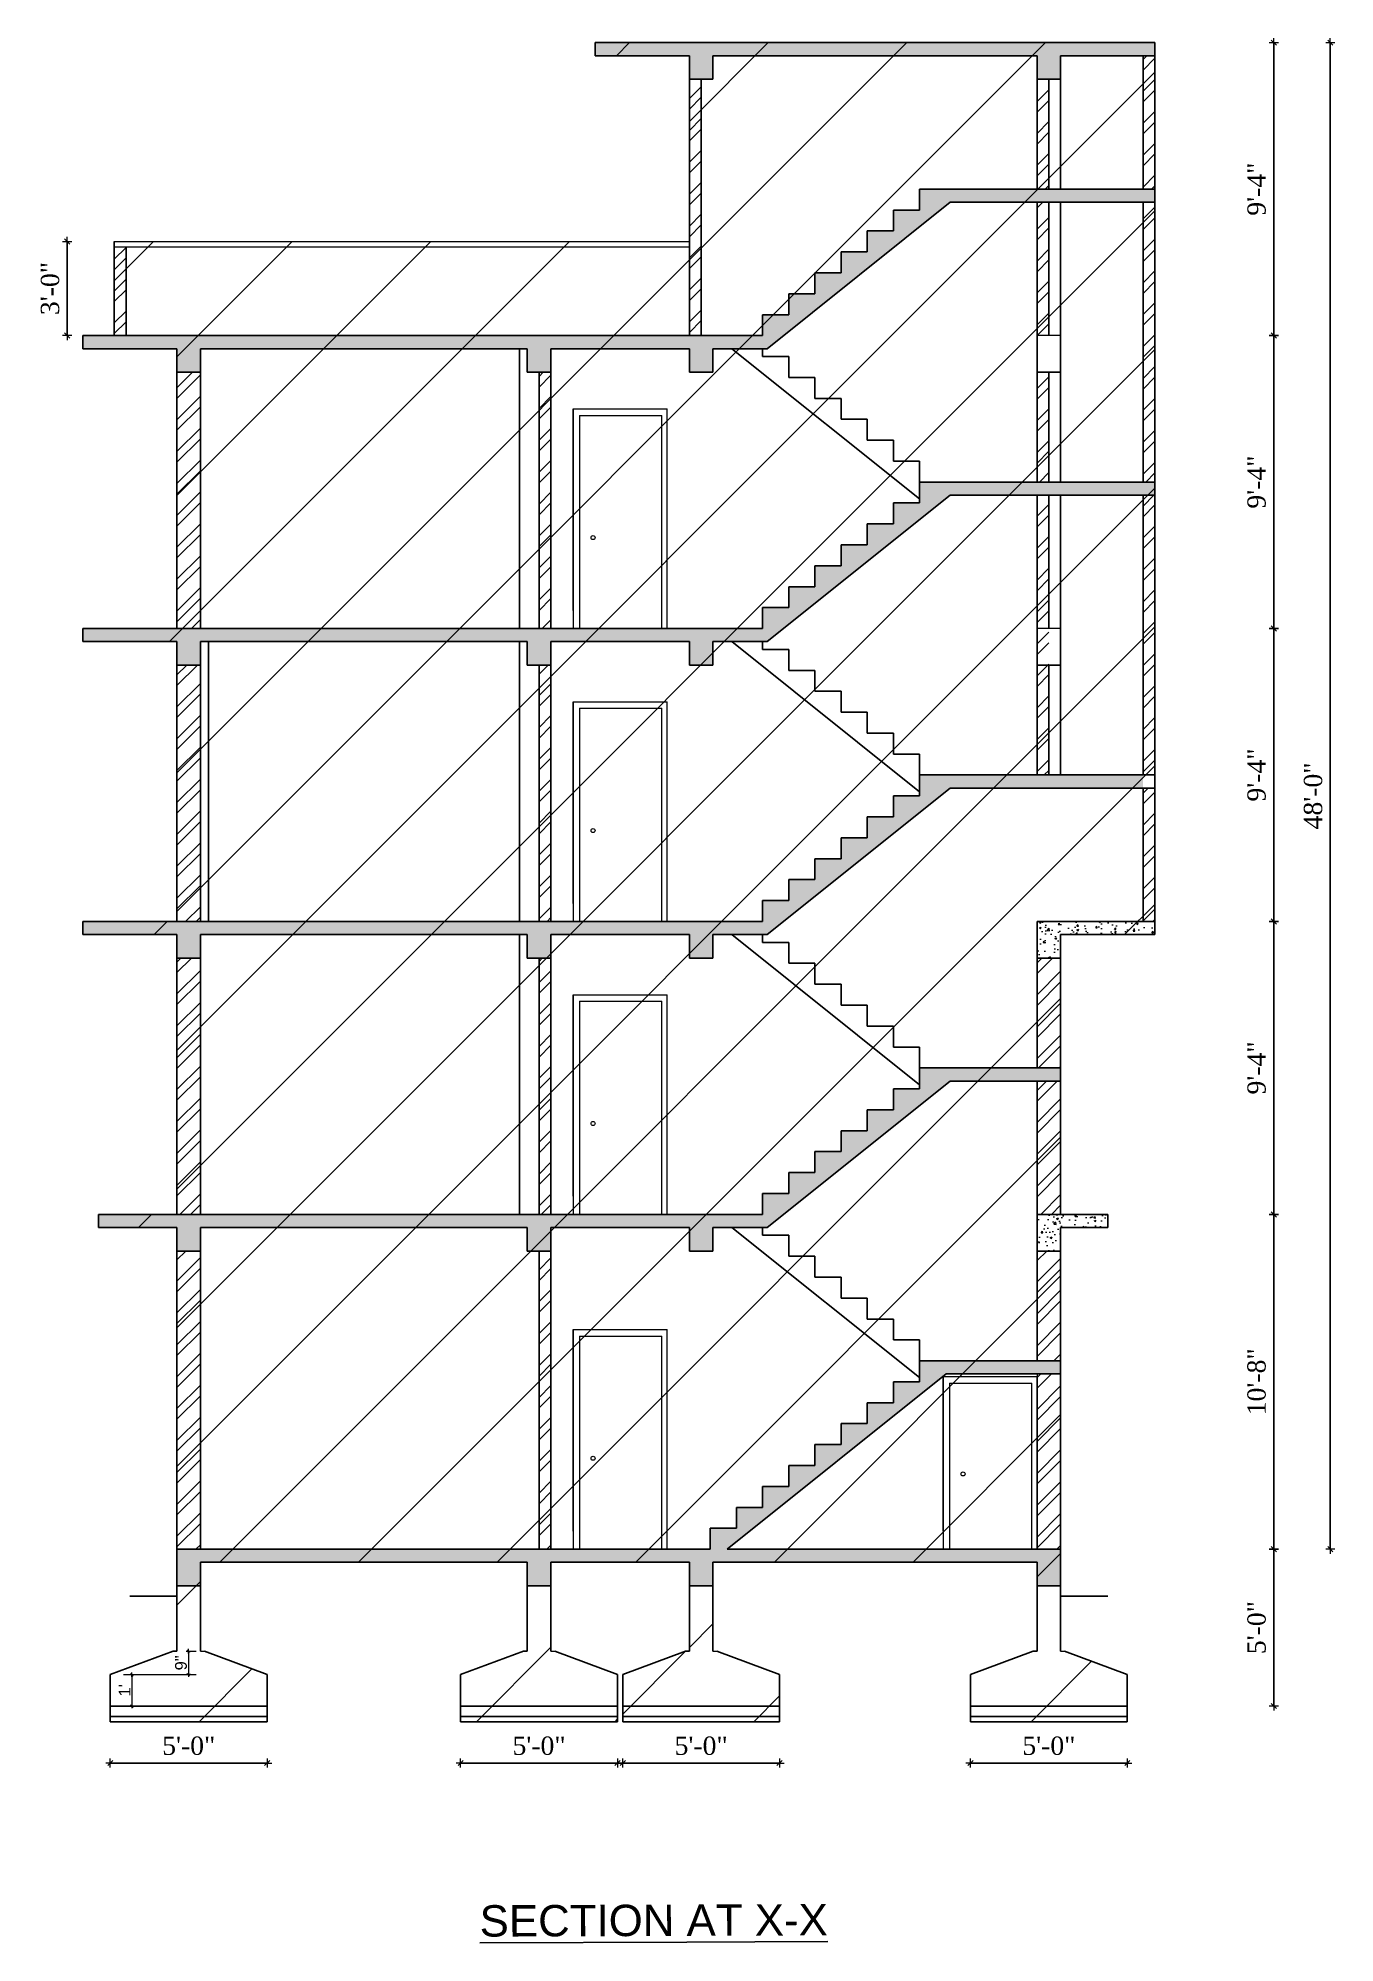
# Model space of a CAD drawing. Header units: inches. Extents: x 20273 to 45441, y -4696 to -1121.
# Drawn here: x 35177 to 35673, y -4696 to -3967 of the extents above; entities that cross this region are included whole.
import ezdxf

# ---------------------------------------------------------------- set-up
doc = ezdxf.new("R2010")
doc.units = ezdxf.units.IN
doc.header["$LTSCALE"] = 5
doc.header["$MEASUREMENT"] = 0
for name, color, linetype, lineweight in [('A-WALL', 7, 'Continuous', 9), ('Dimension', 7, 'Continuous', 18), ('dimention', 5, 'Continuous', 9), ('DOOR', 62, 'Continuous', 0), ('Railing', 43, 'Continuous', 18)]:
    doc.layers.add(name, color=color, linetype=linetype, lineweight=lineweight)
doc.layers.add('column', color=4, linetype='Continuous')
doc.layers.add('WALL', color=7, linetype='Continuous')
doc.layers.add('dim line', color=7, linetype='Continuous', lineweight=15, true_color=0xfab2b2)
doc.styles.add('DIMTEXT', font='arial.ttf', dxfattribs={"height": 8})
doc.styles.add('ordinary', font='times.ttf')
doc.styles.get("Standard").update_dxf_attribs({"font": 'arial.ttf'})
doc.dimstyles.new('Copy of 96', dxfattribs={"dimtxt": 7, "dimasz": 4, "dimexe": 0.5, "dimexo": 0.5, "dimgap": 3, "dimtad": 1, "dimdec": 1, "dimzin": 11, "dimdsep": 46, "dimlunit": 4, "dimtxsty": 'ordinary', "dimblk": 'OBLIQUE', "dimcen": 0.09, "dimse1": 1, "dimse2": 1, "dimclrt": 6, "dimazin": 0, "dimtfac": 1, "dimtdec": 1, "dimtix": 1, "dimtmove": 2, "dimatfit": 3, "dimldrblk": 'leader', "dimfxl": 0.5, "dimfxlon": 1, "dimtolj": 1, "dimtzin": 0, "dimarcsym": 0})
doc.dimstyles.new('Standard$0', dxfattribs={"dimtxt": 6, "dimasz": 4, "dimexe": 3, "dimexo": 6, "dimgap": 3, "dimtad": 1, "dimdec": 1, "dimzin": 0, "dimdsep": 46, "dimlunit": 4, "dimtxsty": 'Standard', "dimcen": 0.09, "dimclrd": 6, "dimclre": 6, "dimclrt": 7, "dimadec": 0, "dimazin": 0, "dimtfac": 1, "dimtdec": 1, "dimtix": 1, "dimtofl": 0, "dimtmove": 1, "dimatfit": 3, "dimfxl": 1, "dimtolj": 1, "dimtzin": 0, "dimlwd": 18, "dimlwe": 18, "dimarcsym": 0})
pattern_1 = [(45, (26758.508, -2765.856), (-6.098796, 6.098796), []), (45, (26762.574, -2765.856), (-6.098796, 6.098796), [])]
pattern_2 = [(50, (26758.508, -2765.856), (7.172602, -0.6275213), [0.75, -8.25]), (355, (26758.508, -2765.856), (-1.3875133, 7.5219213), [0.6, -6.6]), (100.4514, (26759.106, -2765.908), (5.785094, 6.8943954), [0.637402, -7.011421]), (46.1842, (26758.508, -2763.856), (10.6724105, -1.65519), [1.125, -12.375]), (96.6356, (26759.397, -2763.994), (9.346627, 9.741179), [0.956103, -10.51713]), (351.1842, (26758.508, -2763.856), (9.34662, 9.741186), [0.9, -9.9]), (21, (26759.508, -2764.356), (5.9690705, -4.026189), [0.75, -8.25]), (326, (26759.508, -2764.356), (2.4331533, 7.2515005), [0.6, -6.6]), (71.4514, (26760.0055, -2764.691), (8.4022263, 3.225305), [0.637402, -7.011421]), (37.5, (26758.508, -2765.8558), (0.12159855, 3.32893854), [0, -6.52, 0, -6.7, 0, -6.625]), (7.5, (26758.508, -2765.8558), (2.6306954, 3.9441171), [0, -3.82, 0, -6.37, 0, -2.525]), (327.5, (26756.278, -2765.8558), (5.3382244, -0.2255487), [0, -2.5, 0, -7.8, 0, -10.35]), (317.5, (26755.278, -2765.856), (5.8318617, 1.0010498), [0, -3.25, 0, -5.18, 0, -7.35])]

msp = doc.modelspace()

# ---------------------------------------------------------------- texts
at = {"layer": 'column', "color": 0, "insert": (35412.6, -4680.91), "char_height": 12, "width": 216.2725, "attachment_point": 2, "rotation": 0.20566, "style": 'DIMTEXT'}
msp.add_mtext('{\\LSECTION AT X-X}', dxfattribs=at)

# ---------------------------------------------------------------- blocks, each defined once
blk = doc.blocks.new('oblique')
at = {"color": 0, "lineweight": -2}
blk.add_line((0.25, 0.25), (-0.25, -0.25), dxfattribs=at)
at = {"layer": 'dim line', "lineweight": 9}
for p, q in [((-0.4375, 0), (0.4375, 0)), ((0, 0.4375), (0, -0.4375))]:
    blk.add_line(p, q, dxfattribs=at)
blk = doc.blocks.new('*D97')
at = {"layer": 'A-WALL', "color": 0, "lineweight": -2, "ltscale": 50, "transparency": 16777216}
blk.add_line((35649.8, -4545.01), (35649.8, -4417.01), dxfattribs=at)
at = {"layer": 'Defpoints', "color": 0, "ltscale": 50, "transparency": 16777216}
for p in [(35568.27, -4417.01), (35649.8, -4417.01), (35568.27, -4545.01)]:
    blk.add_point(p, dxfattribs=at)
at = {"layer": 'A-WALL', "color": 0, "lineweight": -2, "ltscale": 50, "transparency": 16777216, "xscale": 4, "yscale": 4, "zscale": 4}
for p, rotation in [((35649.8, -4417.01), 90), ((35649.8, -4545.01), 270)]:
    blk.add_blockref('oblique', p, dxfattribs=dict(at, rotation=rotation))
at = {"layer": 'A-WALL', "color": 6, "ltscale": 50, "transparency": 16777216, "insert": (35643.24, -4481.01), "char_height": 7, "attachment_point": 5, "rotation": 90, "style": 'ordinary'}
blk.add_mtext('\\A1;10\'-8"', dxfattribs=at)
blk = doc.blocks.new('_OBLIQUE')
at = {"color": 0, "linetype": 'ByBlock'}
blk.add_line((-0.5, -0.5), (0.5, 0.5), dxfattribs=at)
blk = doc.blocks.new('leader')
at = {"layer": 'Dimension'}
for p, q in [((0, -4.33), (0, 4.33)), ((-4.42, 0), (4.42, 0))]:
    blk.add_line(p, q, dxfattribs=at)
blk = doc.blocks.new('*D98')
at = {"layer": 'A-WALL', "color": 0, "lineweight": -2, "ltscale": 50, "transparency": 16777216}
blk.add_line((35649.8, -4417.01), (35649.8, -4305.01), dxfattribs=at)
at = {"layer": 'Defpoints', "color": 0, "ltscale": 50, "transparency": 16777216}
for p in [(35436.43, -4305.01), (35649.8, -4305.01), (35568.27, -4417.01)]:
    blk.add_point(p, dxfattribs=at)
at = {"layer": 'A-WALL', "color": 0, "lineweight": -2, "ltscale": 50, "transparency": 16777216, "xscale": 4, "yscale": 4, "zscale": 4}
for p, rotation in [((35649.8, -4305.01), 90), ((35649.8, -4417.01), 270)]:
    blk.add_blockref('oblique', p, dxfattribs=dict(at, rotation=rotation))
at = {"layer": 'A-WALL', "color": 6, "ltscale": 50, "transparency": 16777216, "insert": (35643.23, -4361.01), "char_height": 7, "attachment_point": 5, "rotation": 90, "style": 'ordinary'}
blk.add_mtext('\\A1;9\'-4"', dxfattribs=at)
blk = doc.blocks.new('*D99')
at = {"layer": 'A-WALL', "color": 0, "lineweight": -2, "ltscale": 50, "transparency": 16777216}
blk.add_line((35649.8, -4305.01), (35649.8, -4193.01), dxfattribs=at)
at = {"layer": 'Defpoints', "color": 0, "ltscale": 50, "transparency": 16777216}
for p in [(35440.25, -4193.01), (35649.8, -4193.01), (35436.43, -4305.01)]:
    blk.add_point(p, dxfattribs=at)
at = {"layer": 'A-WALL', "color": 0, "lineweight": -2, "ltscale": 50, "transparency": 16777216, "xscale": 4, "yscale": 4, "zscale": 4}
for p, rotation in [((35649.8, -4193.01), 90), ((35649.8, -4305.01), 270)]:
    blk.add_blockref('oblique', p, dxfattribs=dict(at, rotation=rotation))
at = {"layer": 'A-WALL', "color": 6, "ltscale": 50, "transparency": 16777216, "insert": (35643.23, -4249.01), "char_height": 7, "attachment_point": 5, "rotation": 90, "style": 'ordinary'}
blk.add_mtext('\\A1;9\'-4"', dxfattribs=at)
blk = doc.blocks.new('*D100')
at = {"layer": 'A-WALL', "color": 0, "lineweight": -2, "ltscale": 50, "transparency": 16777216}
blk.add_line((35649.8, -4193.01), (35649.8, -4081.01), dxfattribs=at)
at = {"layer": 'Defpoints', "color": 0, "ltscale": 50, "transparency": 16777216}
for p in [(35446.68, -4081.01), (35649.8, -4081.01), (35440.25, -4193.01)]:
    blk.add_point(p, dxfattribs=at)
at = {"layer": 'A-WALL', "color": 0, "lineweight": -2, "ltscale": 50, "transparency": 16777216, "xscale": 4, "yscale": 4, "zscale": 4}
for p, rotation in [((35649.8, -4081.01), 90), ((35649.8, -4193.01), 270)]:
    blk.add_blockref('oblique', p, dxfattribs=dict(at, rotation=rotation))
at = {"layer": 'A-WALL', "color": 6, "ltscale": 50, "transparency": 16777216, "insert": (35643.23, -4137.01), "char_height": 7, "attachment_point": 5, "rotation": 90, "style": 'ordinary'}
blk.add_mtext('\\A1;9\'-4"', dxfattribs=at)
blk = doc.blocks.new('*D101')
at = {"layer": 'A-WALL', "color": 0, "lineweight": -2, "ltscale": 50, "transparency": 16777216}
blk.add_line((35649.8, -4081.01), (35649.8, -3969.01), dxfattribs=at)
at = {"layer": 'Defpoints', "color": 0, "ltscale": 50, "transparency": 16777216}
for p in [(35452.56, -3969.01), (35649.8, -3969.01), (35446.68, -4081.01)]:
    blk.add_point(p, dxfattribs=at)
at = {"layer": 'A-WALL', "color": 0, "lineweight": -2, "ltscale": 50, "transparency": 16777216, "xscale": 4, "yscale": 4, "zscale": 4}
for p, rotation in [((35649.8, -3969.01), 90), ((35649.8, -4081.01), 270)]:
    blk.add_blockref('oblique', p, dxfattribs=dict(at, rotation=rotation))
at = {"layer": 'A-WALL', "color": 6, "ltscale": 50, "transparency": 16777216, "insert": (35643.23, -4025.01), "char_height": 7, "attachment_point": 5, "rotation": 90, "style": 'ordinary'}
blk.add_mtext('\\A1;9\'-4"', dxfattribs=at)
blk = doc.blocks.new('*D102')
at = {"layer": 'A-WALL', "color": 0, "lineweight": -2, "ltscale": 50, "transparency": 16777216}
blk.add_line((35188.29, -4081.01), (35188.29, -4045.01), dxfattribs=at)
at = {"layer": 'Defpoints', "color": 0, "ltscale": 50, "transparency": 16777216}
for p in [(35188.29, -4045.01), (35206.27, -4045.01), (35194.27, -4081.01)]:
    blk.add_point(p, dxfattribs=at)
at = {"layer": 'A-WALL', "color": 0, "lineweight": -2, "ltscale": 50, "transparency": 16777216, "xscale": 4, "yscale": 4, "zscale": 4}
for p, rotation in [((35188.29, -4045.01), 90), ((35188.29, -4081.01), 270)]:
    blk.add_blockref('oblique', p, dxfattribs=dict(at, rotation=rotation))
at = {"layer": 'A-WALL', "color": 6, "ltscale": 50, "transparency": 16777216, "insert": (35181.73, -4063.01), "char_height": 7, "attachment_point": 5, "rotation": 90, "style": 'ordinary'}
blk.add_mtext('\\A1;3\'-0"', dxfattribs=at)
blk = doc.blocks.new('*D95')
at = {"layer": 'A-WALL', "color": 0, "lineweight": -2, "ltscale": 50, "transparency": 16777216}
blk.add_line((35649.8, -4545.01), (35649.8, -4604.98), dxfattribs=at)
at = {"layer": 'Defpoints', "color": 0, "ltscale": 50, "transparency": 16777216}
for p in [(35568.27, -4545.01), (35593.77, -4604.98), (35649.8, -4604.98)]:
    blk.add_point(p, dxfattribs=at)
at = {"layer": 'A-WALL', "color": 0, "lineweight": -2, "ltscale": 50, "transparency": 16777216, "xscale": 4, "yscale": 4, "zscale": 4}
for p, rotation in [((35649.8, -4545.01), 90), ((35649.8, -4604.98), 270)]:
    blk.add_blockref('oblique', p, dxfattribs=dict(at, rotation=rotation))
at = {"layer": 'A-WALL', "color": 6, "ltscale": 50, "transparency": 16777216, "insert": (35643.24, -4575), "char_height": 7, "attachment_point": 5, "rotation": 90, "style": 'ordinary'}
blk.add_mtext('\\A1;5\'-0"', dxfattribs=at)
blk = doc.blocks.new('*D96')
at = {"layer": 'A-WALL', "color": 0, "lineweight": -2, "ltscale": 50, "transparency": 16777216}
blk.add_line((35671.42, -4545.01), (35671.42, -3969.01), dxfattribs=at)
at = {"layer": 'Defpoints', "color": 0, "ltscale": 50, "transparency": 16777216}
for p in [(35568.27, -3969.01), (35671.42, -3969.01), (35568.27, -4545.01)]:
    blk.add_point(p, dxfattribs=at)
at = {"layer": 'A-WALL', "color": 0, "lineweight": -2, "ltscale": 50, "transparency": 16777216, "xscale": 4, "yscale": 4, "zscale": 4}
for p, rotation in [((35671.42, -3969.01), 90), ((35671.42, -4545.01), 270)]:
    blk.add_blockref('oblique', p, dxfattribs=dict(at, rotation=rotation))
at = {"layer": 'A-WALL', "color": 6, "ltscale": 50, "transparency": 16777216, "insert": (35664.86, -4257.01), "char_height": 7, "attachment_point": 5, "rotation": 90, "style": 'ordinary'}
blk.add_mtext('\\A1;48\'-0"', dxfattribs=at)
blk = doc.blocks.new('*D103')
at = {"layer": 'A-WALL', "color": 0, "lineweight": -2, "ltscale": 50, "transparency": 16777216}
blk.add_line((35204.77, -4626.77), (35264.77, -4626.77), dxfattribs=at)
at = {"layer": 'Defpoints', "color": 0, "ltscale": 50, "transparency": 16777216}
for p in [(35204.77, -4610.98), (35264.77, -4610.98), (35264.77, -4626.77)]:
    blk.add_point(p, dxfattribs=at)
at = {"layer": 'A-WALL', "color": 0, "lineweight": -2, "ltscale": 50, "transparency": 16777216, "xscale": 4, "yscale": 4, "zscale": 4, "rotation": 180}
blk.add_blockref('oblique', (35204.77, -4626.77), dxfattribs=at)
at = {"layer": 'A-WALL', "color": 0, "lineweight": -2, "ltscale": 50, "transparency": 16777216, "xscale": 4, "yscale": 4, "zscale": 4}
blk.add_blockref('oblique', (35264.77, -4626.77), dxfattribs=at)
at = {"layer": 'A-WALL', "color": 6, "ltscale": 50, "transparency": 16777216, "insert": (35234.77, -4620.21), "char_height": 7, "attachment_point": 5, "style": 'ordinary'}
blk.add_mtext('\\A1;5\'-0"', dxfattribs=at)
blk = doc.blocks.new('*D104')
at = {"layer": 'A-WALL', "color": 0, "lineweight": -2, "ltscale": 50, "transparency": 16777216}
blk.add_line((35338.77, -4626.77), (35398.77, -4626.77), dxfattribs=at)
at = {"layer": 'Defpoints', "color": 0, "ltscale": 50, "transparency": 16777216}
for p in [(35338.77, -4610.98), (35398.77, -4610.98), (35398.77, -4626.77)]:
    blk.add_point(p, dxfattribs=at)
at = {"layer": 'A-WALL', "color": 0, "lineweight": -2, "ltscale": 50, "transparency": 16777216, "xscale": 4, "yscale": 4, "zscale": 4, "rotation": 180}
blk.add_blockref('oblique', (35338.77, -4626.77), dxfattribs=at)
at = {"layer": 'A-WALL', "color": 0, "lineweight": -2, "ltscale": 50, "transparency": 16777216, "xscale": 4, "yscale": 4, "zscale": 4}
blk.add_blockref('oblique', (35398.77, -4626.77), dxfattribs=at)
at = {"layer": 'A-WALL', "color": 6, "ltscale": 50, "transparency": 16777216, "insert": (35368.77, -4620.21), "char_height": 7, "attachment_point": 5, "style": 'ordinary'}
blk.add_mtext('\\A1;5\'-0"', dxfattribs=at)
blk = doc.blocks.new('*D105')
at = {"layer": 'A-WALL', "color": 0, "lineweight": -2, "ltscale": 50, "transparency": 16777216}
blk.add_line((35400.77, -4626.77), (35460.77, -4626.77), dxfattribs=at)
at = {"layer": 'Defpoints', "color": 0, "ltscale": 50, "transparency": 16777216}
for p in [(35400.77, -4610.98), (35460.77, -4610.98), (35460.77, -4626.77)]:
    blk.add_point(p, dxfattribs=at)
at = {"layer": 'A-WALL', "color": 0, "lineweight": -2, "ltscale": 50, "transparency": 16777216, "xscale": 4, "yscale": 4, "zscale": 4, "rotation": 180}
blk.add_blockref('oblique', (35400.77, -4626.77), dxfattribs=at)
at = {"layer": 'A-WALL', "color": 0, "lineweight": -2, "ltscale": 50, "transparency": 16777216, "xscale": 4, "yscale": 4, "zscale": 4}
blk.add_blockref('oblique', (35460.77, -4626.77), dxfattribs=at)
at = {"layer": 'A-WALL', "color": 6, "ltscale": 50, "transparency": 16777216, "insert": (35430.77, -4620.21), "char_height": 7, "attachment_point": 5, "style": 'ordinary'}
blk.add_mtext('\\A1;5\'-0"', dxfattribs=at)
blk = doc.blocks.new('*D106')
at = {"layer": 'A-WALL', "color": 0, "lineweight": -2, "ltscale": 50, "transparency": 16777216}
blk.add_line((35533.77, -4626.77), (35593.77, -4626.77), dxfattribs=at)
at = {"layer": 'Defpoints', "color": 0, "ltscale": 50, "transparency": 16777216}
for p in [(35533.77, -4610.98), (35593.77, -4610.98), (35593.77, -4626.77)]:
    blk.add_point(p, dxfattribs=at)
at = {"layer": 'A-WALL', "color": 0, "lineweight": -2, "ltscale": 50, "transparency": 16777216, "xscale": 4, "yscale": 4, "zscale": 4, "rotation": 180}
blk.add_blockref('oblique', (35533.77, -4626.77), dxfattribs=at)
at = {"layer": 'A-WALL', "color": 0, "lineweight": -2, "ltscale": 50, "transparency": 16777216, "xscale": 4, "yscale": 4, "zscale": 4}
blk.add_blockref('oblique', (35593.77, -4626.77), dxfattribs=at)
at = {"layer": 'A-WALL', "color": 6, "ltscale": 50, "transparency": 16777216, "insert": (35563.77, -4620.21), "char_height": 7, "attachment_point": 5, "style": 'ordinary'}
blk.add_mtext('\\A1;5\'-0"', dxfattribs=at)
blk = doc.blocks.new('*D278')
at = {"layer": 'A-WALL', "color": 47, "lineweight": 0, "ltscale": 5, "transparency": 16777216}
for p, q in [((35209.77, -4592.98), (35215.99, -4592.98)), ((35209.77, -4604.98), (35215.99, -4604.98))]:
    blk.add_line(p, q, dxfattribs=at)
at = {"layer": 'A-WALL', "color": 33, "lineweight": 0, "ltscale": 5, "transparency": 16777216}
blk.add_line((35212.99, -4592.98), (35212.99, -4604.98), dxfattribs=at)
at = {"layer": 'Defpoints', "color": 0, "ltscale": 5, "transparency": 16777216}
for p in [(35204.77, -4592.98), (35204.77, -4604.98), (35212.99, -4604.98)]:
    blk.add_point(p, dxfattribs=at)
at = {"layer": 'A-WALL', "color": 33, "lineweight": 0, "ltscale": 5, "transparency": 16777216, "xscale": 2, "yscale": 2, "zscale": 2}
for p, rotation in [((35212.99, -4592.98), 90), ((35212.99, -4604.98), 270)]:
    blk.add_blockref('oblique', p, dxfattribs=dict(at, rotation=rotation))
at = {"layer": 'A-WALL', "color": 7, "ltscale": 5, "transparency": 16777216, "insert": (35210.23, -4598.98), "char_height": 4.5, "attachment_point": 5, "rotation": 90}
blk.add_mtext("\\A1;1'", dxfattribs=at)
blk = doc.blocks.new('*D279')
at = {"layer": 'A-WALL', "color": 33, "lineweight": 0, "ltscale": 5, "transparency": 16777216}
blk.add_line((35234.62, -4583.98), (35234.62, -4592.98), dxfattribs=at)
at = {"layer": 'A-WALL', "color": 47, "lineweight": 0, "ltscale": 5, "transparency": 16777216}
for p, q in [((35235.27, -4583.98), (35237.62, -4583.98)), ((35209.77, -4592.98), (35237.62, -4592.98))]:
    blk.add_line(p, q, dxfattribs=at)
at = {"layer": 'Defpoints', "color": 0, "ltscale": 5, "transparency": 16777216}
for p in [(35230.27, -4583.98), (35204.77, -4592.98), (35234.62, -4592.98)]:
    blk.add_point(p, dxfattribs=at)
at = {"layer": 'A-WALL', "color": 33, "lineweight": 0, "ltscale": 5, "transparency": 16777216, "xscale": 2, "yscale": 2, "zscale": 2}
for p, rotation in [((35234.62, -4583.98), 90), ((35234.62, -4592.98), 270)]:
    blk.add_blockref('oblique', p, dxfattribs=dict(at, rotation=rotation))
at = {"layer": 'A-WALL', "color": 7, "ltscale": 5, "transparency": 16777216, "insert": (35231.82, -4588.48), "char_height": 4.5, "attachment_point": 5, "rotation": 90}
blk.add_mtext('\\A1;9"', dxfattribs=at)

# ---------------------------------------------------------------- dimensions: what is measured, and where the dimension line sits
at = {"layer": 'A-WALL', "ltscale": 50}
for base, p1, p2, picture, middle in [((35649.8, -3969.01), (35446.68, -4081.01), (35452.56, -3969.01), '*D101', (35643.23, -4025.01)), ((35671.42, -3969.01), (35568.27, -4545.01), (35568.27, -3969.01), '*D96', (35664.86, -4257.01)), ((35188.29, -4045.01), (35194.27, -4081.01), (35206.27, -4045.01), '*D102', (35181.73, -4063.01)), ((35649.8, -4081.01), (35440.25, -4193.01), (35446.68, -4081.01), '*D100', (35643.23, -4137.01)), ((35649.8, -4193.01), (35436.43, -4305.01), (35440.25, -4193.01), '*D99', (35643.23, -4249.01)), ((35649.8, -4305.01), (35568.27, -4417.01), (35436.43, -4305.01), '*D98', (35643.23, -4361.01)), ((35649.8, -4417.01), (35568.27, -4545.01), (35568.27, -4417.01), '*D97', (35643.24, -4481.01)), ((35649.8, -4604.98), (35568.27, -4545.01), (35593.77, -4604.98), '*D95', (35643.24, -4575))]:
    dim = msp.add_linear_dim(base=base, p1=p1, p2=p2, angle=90, dimstyle='Copy of 96', override={"dimdec": 0, "dimblk": 'oblique', "dimtdec": 0, "dimarcsym": 1}, dxfattribs=at)
    dim.commit()
    dim.dimension.update_dxf_attribs({"geometry": picture, "text_midpoint": middle})
at = {"layer": 'A-WALL', "ltscale": 5}
for base, p1, p2, picture, middle in [((35234.62, -4592.98), (35230.27, -4583.98), (35204.77, -4592.98), '*D279', (35231.82, -4588.48)), ((35212.99, -4604.98), (35204.77, -4592.98), (35204.77, -4604.98), '*D278', (35210.23, -4598.98))]:
    dim = msp.add_linear_dim(base=base, p1=p1, p2=p2, angle=90, dimstyle='Standard$0', override={"dimtxt": 4.5, "dimasz": 2, "dimexo": 5, "dimgap": 0.5, "dimzin": 12, "dimpost": '\\X', "dimblk": 'oblique', "dimcen": 3, "dimclrd": 33, "dimclre": 47, "dimtfac": 0.5, "dimfxl": 3, "dimlwd": 0, "dimlwe": 0}, dxfattribs=at)
    dim.commit()
    dim.dimension.update_dxf_attribs({"geometry": picture, "text_midpoint": middle})
at = {"layer": 'A-WALL', "ltscale": 50}
for base, p1, p2, picture, middle in [((35264.77, -4626.77), (35204.77, -4610.98), (35264.77, -4610.98), '*D103', (35234.77, -4620.21)), ((35398.77, -4626.77), (35338.77, -4610.98), (35398.77, -4610.98), '*D104', (35368.77, -4620.21)), ((35460.77, -4626.77), (35400.77, -4610.98), (35460.77, -4610.98), '*D105', (35430.77, -4620.21)), ((35593.77, -4626.77), (35533.77, -4610.98), (35593.77, -4610.98), '*D106', (35563.77, -4620.21))]:
    dim = msp.add_linear_dim(base=base, p1=p1, p2=p2, dimstyle='Copy of 96', override={"dimdec": 0, "dimblk": 'oblique', "dimtdec": 0, "dimarcsym": 1}, dxfattribs=at)
    dim.commit()
    dim.dimension.update_dxf_attribs({"geometry": picture, "text_midpoint": middle})

# ---------------------------------------------------------------- hatches: boundary and pattern name
at = {"layer": 'A-WALL', "ltscale": 40, "true_color": 0xf26722}
h = msp.add_hatch(dxfattribs=at)
h.set_pattern_fill('AR-CONC', color=30)
h.set_pattern_definition(pattern_2)
h.paths.add_polyline_path([(35435.27, -3974.01), (35559.27, -3974.01), (35559.27, -3983.01), (35568.27, -3983.01), (35568.27, -3974.01), (35604.27, -3974.01), (35604.27, -3969.01), (35390.27, -3969.01), (35390.27, -3974.01), (35426.27, -3974.01), (35426.27, -3983.01), (35435.27, -3983.01)])
h = msp.add_hatch(dxfattribs=at)
h.set_pattern_fill('AR-CONC', color=30)
h.set_pattern_definition(pattern_2)
h.paths.add_polyline_path([(35364.27, -4095.01), (35373.27, -4095.01), (35373.27, -4086.01), (35426.27, -4086.01), (35426.27, -4095.01), (35435.27, -4095.01), (35435.27, -4086.01), (35456.02, -4086.01), (35526.02, -4030.01), (35604.27, -4030.01), (35604.27, -4025.01), (35514.27, -4025.01), (35514.27, -4033.01), (35504.27, -4033.01), (35504.27, -4041.01), (35494.27, -4041.01), (35494.27, -4049.01), (35484.27, -4049.01), (35484.27, -4057.01), (35474.27, -4057.01), (35474.27, -4065.01), (35464.27, -4065.01), (35464.27, -4073.01), (35454.27, -4073.01), (35454.27, -4081.01), (35194.27, -4081.01), (35194.27, -4086.01), (35230.27, -4086.01), (35230.27, -4095.01), (35239.23, -4095.01), (35239.23, -4086.01), (35364.27, -4086.01)])
h = msp.add_hatch(dxfattribs=at)
h.set_pattern_fill('AR-CONC', color=30)
h.set_pattern_definition(pattern_2)
h.paths.add_polyline_path([(35373.27, -4198.01), (35426.27, -4198.01), (35426.27, -4207.01), (35435.27, -4207.01), (35435.27, -4198.01), (35456.02, -4198.01), (35526.02, -4142.01), (35604.27, -4142.01), (35604.27, -4137.01), (35514.27, -4137.01), (35514.27, -4145.01), (35504.27, -4145.01), (35504.27, -4153.01), (35494.27, -4153.01), (35494.27, -4161.01), (35484.27, -4161.01), (35484.27, -4169.01), (35474.27, -4169.01), (35474.27, -4177.01), (35464.27, -4177.01), (35464.27, -4185.01), (35454.27, -4185.01), (35454.27, -4193.01), (35194.27, -4193.01), (35194.27, -4198.01), (35230.27, -4198.01), (35230.27, -4207.01), (35239.23, -4207.01), (35239.23, -4198.01), (35364.27, -4198.01), (35364.27, -4207.01), (35373.27, -4207.01)])
h = msp.add_hatch(dxfattribs=at)
h.set_pattern_fill('AR-CONC', color=30)
h.set_pattern_definition(pattern_2)
h.paths.add_polyline_path([(35364.27, -4319.01), (35373.27, -4319.01), (35373.27, -4310.01), (35426.27, -4310.01), (35426.27, -4319.01), (35435.27, -4319.01), (35435.27, -4310.01), (35456.02, -4310.01), (35526.02, -4254.01), (35599.77, -4254.01), (35599.77, -4249.01), (35514.27, -4249.01), (35514.27, -4257.01), (35504.27, -4257.01), (35504.27, -4265.01), (35494.27, -4265.01), (35494.27, -4273.01), (35484.27, -4273.01), (35484.27, -4281.01), (35474.27, -4281.01), (35474.27, -4289.01), (35464.27, -4289.01), (35464.27, -4297.01), (35454.27, -4297.01), (35454.27, -4305.01), (35194.27, -4305.01), (35194.27, -4310.01), (35230.27, -4310.01), (35230.27, -4319.01), (35239.23, -4319.01), (35239.23, -4310.01), (35364.27, -4310.01)])
h = msp.add_hatch(dxfattribs=at)
h.set_pattern_fill('AR-CONC', color=30)
h.set_pattern_definition(pattern_2)
h.paths.add_polyline_path([(35568.27, -4310.01), (35604.27, -4310.01), (35604.27, -4305.01), (35559.27, -4305.01), (35559.27, -4319.01), (35568.27, -4319.01)])
h = msp.add_hatch(dxfattribs=at)
h.set_pattern_fill('AR-CONC', color=30)
h.set_pattern_definition(pattern_2)
h.paths.add_polyline_path([(35373.27, -4422.01), (35426.27, -4422.01), (35426.27, -4431.01), (35435.27, -4431.01), (35435.27, -4422.01), (35456.02, -4422.01), (35526.02, -4366.01), (35568.27, -4366.01), (35568.27, -4361.01), (35514.27, -4361.01), (35514.27, -4369.01), (35504.27, -4369.01), (35504.27, -4377.01), (35494.27, -4377.01), (35494.27, -4385.01), (35484.27, -4385.01), (35484.27, -4393.01), (35474.27, -4393.01), (35474.27, -4401.01), (35464.27, -4401.01), (35464.27, -4409.01), (35454.27, -4409.01), (35454.27, -4417.01), (35200.27, -4417.01), (35200.27, -4422.01), (35230.27, -4422.01), (35230.27, -4431.01), (35239.23, -4431.01), (35239.23, -4422.01), (35364.27, -4422.01), (35364.27, -4431.01), (35373.27, -4431.01)])
h = msp.add_hatch(dxfattribs=at)
h.set_pattern_fill('AR-CONC', color=30)
h.set_pattern_definition(pattern_2)
h.paths.add_polyline_path([(35568.27, -4431.01), (35568.27, -4422.01), (35586.27, -4422.01), (35586.27, -4417.01), (35559.27, -4417.01), (35559.27, -4431.01)])
h = msp.add_hatch(dxfattribs=at)
h.set_pattern_fill('AR-CONC', color=30)
h.set_pattern_definition(pattern_2)
h.paths.add_polyline_path([(35435.27, -4550.01), (35559.27, -4550.01), (35559.27, -4559.01), (35568.27, -4559.01), (35568.27, -4550.01), (35568.27, -4545.01), (35440.67, -4545.01), (35524.42, -4478.01), (35568.27, -4478.01), (35568.27, -4473.01), (35514.27, -4473.01), (35514.27, -4481.01), (35504.27, -4481.01), (35504.27, -4489.01), (35494.27, -4489.01), (35494.27, -4497.01), (35484.27, -4497.01), (35484.27, -4505.01), (35474.27, -4505.01), (35474.27, -4513.01), (35464.27, -4513.01), (35464.27, -4521.01), (35454.27, -4521.01), (35454.27, -4529.01), (35444.27, -4529.01), (35444.27, -4537.01), (35434.27, -4537.01), (35434.27, -4545.01), (35230.27, -4545.01), (35230.27, -4550.01), (35230.27, -4559.01), (35239.27, -4559.01), (35239.27, -4550.01), (35364.27, -4550.01), (35364.27, -4559.01), (35373.27, -4559.01), (35373.27, -4550.01), (35426.27, -4550.01), (35426.27, -4559.01), (35435.27, -4559.01)])
at = {"layer": 'dimention', "ltscale": 40, "true_color": 0xf26722}
h = msp.add_hatch(dxfattribs=at)
h.set_pattern_fill('ANSI32', color=30, scale=23)
h.set_pattern_definition(pattern_1)
h.paths.add_polyline_path([(35599.77, -4025.01), (35604.27, -4025.01), (35604.27, -3974.01), (35599.77, -3974.01)])
h = msp.add_hatch(dxfattribs=at)
h.set_pattern_fill('ANSI32', color=30, scale=23)
h.set_pattern_definition(pattern_1)
h.paths.add_polyline_path([(35430.77, -3983.01), (35426.27, -3983.01), (35426.27, -4081.01), (35430.77, -4081.01)])
h = msp.add_hatch(dxfattribs=at)
h.set_pattern_fill('ANSI32', color=30, scale=23)
h.set_pattern_definition(pattern_1)
h.paths.add_polyline_path([(35563.77, -3983.01), (35559.27, -3983.01), (35559.27, -4025.01), (35563.77, -4025.01)])
h = msp.add_hatch(dxfattribs=at)
h.set_pattern_fill('ANSI32', color=30, scale=23)
h.set_pattern_definition(pattern_1)
h.paths.add_polyline_path([(35559.27, -4081.01), (35563.77, -4081.01), (35563.77, -4030.01), (35559.27, -4030.01)])
h = msp.add_hatch(dxfattribs=at)
h.set_pattern_fill('ANSI32', color=30, scale=23)
h.set_pattern_definition(pattern_1)
h.paths.add_polyline_path([(35599.77, -4137.01), (35604.27, -4137.01), (35604.27, -4030.01), (35599.77, -4030.01)])
h = msp.add_hatch(dxfattribs=at)
h.set_pattern_fill('ANSI32', color=30, scale=23)
h.set_pattern_definition(pattern_1)
h.paths.add_polyline_path([(35210.77, -4047.01), (35206.27, -4047.01), (35206.27, -4081.01), (35210.77, -4081.01)])
h = msp.add_hatch(dxfattribs=at)
h.set_pattern_fill('ANSI32', color=30, scale=23)
h.set_pattern_definition(pattern_1)
h.paths.add_polyline_path([(35230.27, -4193.01), (35239.23, -4193.01), (35239.23, -4095.01), (35230.27, -4095.01)])
h = msp.add_hatch(dxfattribs=at)
h.set_pattern_fill('ANSI32', color=30, scale=23)
h.set_pattern_definition(pattern_1)
h.paths.add_polyline_path([(35373.27, -4095.01), (35368.77, -4095.01), (35368.77, -4193.01), (35373.27, -4193.01)])
h = msp.add_hatch(dxfattribs=at)
h.set_pattern_fill('ANSI32', color=30, scale=23)
h.set_pattern_definition(pattern_1)
h.paths.add_polyline_path([(35563.77, -4095.01), (35559.27, -4095.01), (35559.27, -4137.01), (35563.77, -4137.01)])
h = msp.add_hatch(dxfattribs=at)
h.set_pattern_fill('ANSI32', color=30, scale=23)
h.set_pattern_definition(pattern_1)
h.paths.add_polyline_path([(35563.77, -4142.01), (35559.27, -4142.01), (35559.27, -4249.01), (35563.77, -4249.01)])
h = msp.add_hatch(dxfattribs=at)
h.set_pattern_fill('ANSI32', color=30, scale=23)
h.set_pattern_definition(pattern_1)
h.paths.add_polyline_path([(35599.77, -4249.01), (35604.27, -4249.01), (35604.27, -4142.01), (35599.77, -4142.01)])
h = msp.add_hatch(dxfattribs=at)
h.set_pattern_fill('ANSI32', color=30, scale=23)
h.set_pattern_definition(pattern_1)
h.paths.add_polyline_path([(35239.23, -4207.01), (35230.27, -4207.01), (35230.27, -4305.01), (35239.23, -4305.01)])
h = msp.add_hatch(dxfattribs=at)
h.set_pattern_fill('ANSI32', color=30, scale=23)
h.set_pattern_definition(pattern_1)
h.paths.add_polyline_path([(35373.27, -4207.01), (35368.77, -4207.01), (35368.77, -4305.01), (35373.27, -4305.01)])
h = msp.add_hatch(dxfattribs=at)
h.set_pattern_fill('ANSI32', color=30, scale=23)
h.set_pattern_definition(pattern_1)
h.paths.add_polyline_path([(35599.77, -4305.01), (35604.27, -4305.01), (35604.27, -4254.01), (35599.77, -4254.01)])
h = msp.add_hatch(dxfattribs=at)
h.set_pattern_fill('ANSI32', color=30, scale=23)
h.set_pattern_definition(pattern_1)
h.paths.add_polyline_path([(35230.27, -4417.01), (35239.23, -4417.01), (35239.23, -4319.01), (35230.27, -4319.01)])
h = msp.add_hatch(dxfattribs=at)
h.set_pattern_fill('ANSI32', color=30, scale=23)
h.set_pattern_definition(pattern_1)
h.paths.add_polyline_path([(35373.27, -4319.01), (35368.77, -4319.01), (35368.77, -4417.01), (35373.27, -4417.01)])
h = msp.add_hatch(dxfattribs=at)
h.set_pattern_fill('ANSI32', color=30, scale=23)
h.set_pattern_definition(pattern_1)
h.paths.add_polyline_path([(35559.27, -4361.01), (35568.27, -4361.01), (35568.27, -4319.01), (35559.27, -4319.01)])
h = msp.add_hatch(dxfattribs=at)
h.set_pattern_fill('ANSI32', color=30, scale=23)
h.set_pattern_definition(pattern_1)
h.paths.add_polyline_path([(35559.27, -4417.01), (35568.27, -4417.01), (35568.27, -4366.01), (35559.27, -4366.01)])
h = msp.add_hatch(dxfattribs=at)
h.set_pattern_fill('ANSI32', color=30, scale=23)
h.set_pattern_definition(pattern_1)
h.paths.add_polyline_path([(35230.27, -4545.01), (35239.23, -4545.01), (35239.23, -4431.01), (35230.27, -4431.01)])
h = msp.add_hatch(dxfattribs=at)
h.set_pattern_fill('ANSI32', color=30, scale=23)
h.set_pattern_definition(pattern_1)
h.paths.add_polyline_path([(35373.27, -4431.01), (35368.77, -4431.01), (35368.77, -4545.01), (35373.27, -4545.01)])
h = msp.add_hatch(dxfattribs=at)
h.set_pattern_fill('ANSI32', color=30, scale=23)
h.set_pattern_definition(pattern_1)
h.paths.add_polyline_path([(35568.27, -4431.01), (35559.27, -4431.01), (35559.27, -4473.01), (35568.27, -4473.01)])
h = msp.add_hatch(dxfattribs=at)
h.set_pattern_fill('ANSI32', color=30, scale=23)
h.set_pattern_definition(pattern_1)
h.paths.add_polyline_path([(35568.27, -4478.01), (35559.27, -4478.01), (35559.27, -4545.01), (35568.27, -4545.01)])
at = {"layer": 'WALL', "linetype": 'ByBlock', "ltscale": 5, "true_color": 0xf8991e}
h = msp.add_hatch(dxfattribs=at)
h.set_pattern_fill('ANSI31', color=30, scale=300)
h.set_pattern_definition([(45, (21789.182, -4484.086), (-26.5165, 26.5165), [])])
h.paths.add_polyline_path([(35204.77, -4610.98), (35204.77, -4592.98), (35228.77, -4583.98), (35230.27, -4583.98), (35230.27, -4559.01), (35230.27, -4422.01), (35200.27, -4422.01), (35200.27, -4417.01), (35230.27, -4417.01), (35230.27, -4310.01), (35194.27, -4310.01), (35194.27, -4305.01), (35230.27, -4305.01), (35230.27, -4198.01), (35194.27, -4198.01), (35194.27, -4193.01), (35230.27, -4193.01), (35230.27, -4086.01), (35194.27, -4086.01), (35194.27, -4081.01), (35206.27, -4081.01), (35206.27, -4045.01), (35426.27, -4045.01), (35426.27, -3974.01), (35390.27, -3974.01), (35390.27, -3969.01), (35604.27, -3969.01), (35604.27, -4310.01), (35568.27, -4310.01), (35568.27, -4417.01), (35586.27, -4417.01), (35586.27, -4422.01), (35568.27, -4422.01), (35568.27, -4583.98), (35569.77, -4583.98), (35593.77, -4592.98), (35593.77, -4610.98), (35533.77, -4610.98), (35533.77, -4592.98), (35557.77, -4583.98), (35559.27, -4583.98), (35559.27, -4550.01), (35435.27, -4550.01), (35435.27, -4583.98), (35436.77, -4583.98), (35460.77, -4592.98), (35460.77, -4610.98), (35400.77, -4610.98), (35400.77, -4592.98), (35424.77, -4583.98), (35426.27, -4583.98), (35426.27, -4550.01), (35373.27, -4550.01), (35373.27, -4583.98), (35374.77, -4583.98), (35398.77, -4592.98), (35398.77, -4610.98), (35338.77, -4610.98), (35338.77, -4592.98), (35362.77, -4583.98), (35364.27, -4583.98), (35364.27, -4550.01), (35239.27, -4550.01), (35239.27, -4583.98), (35240.77, -4583.98), (35264.77, -4592.98), (35264.77, -4610.98)])

# ---------------------------------------------------------------- linework, layer by layer
at = {"layer": 'A-WALL', "ltscale": 5}
for p, q in [((35206.27, -4047.01), (35206.27, -4045.01)), ((35426.27, -4045.01), (35426.27, -4081.01)), ((35568.27, -4081.01), (35559.27, -4081.01)), ((35568.27, -4193.01), (35559.27, -4193.01)), ((35559.27, -4478.01), (35559.27, -4545.01)), ((35239.27, -4583.98), (35240.77, -4583.98)), ((35373.27, -4583.98), (35374.77, -4583.98)), ((35435.27, -4583.98), (35436.77, -4583.98)), ((35568.27, -4583.98), (35569.77, -4583.98))]:
    msp.add_line(p, q, dxfattribs=at)
for centre in [(35389.42, -4158.26), (35389.42, -4270.26), (35389.42, -4382.26), (35389.42, -4510.26), (35530.92, -4516.26)]:
    msp.add_circle(centre, 0.766, dxfattribs=at)
at = {"layer": 'DOOR', "lineweight": 13}
for p, q in [((35381.77, -4186.08), (35381.77, -4109.01)), ((35381.77, -4109.01), (35381.77, -4193.01)), ((35381.77, -4109.01), (35417.77, -4109.01)), ((35384.27, -4111.51), (35384.27, -4193.01)), ((35384.27, -4111.51), (35415.77, -4111.51)), ((35415.77, -4193.01), (35415.77, -4111.51)), ((35417.77, -4193.01), (35417.77, -4109.01)), ((35381.77, -4298.08), (35381.77, -4221.01)), ((35381.77, -4221.01), (35381.77, -4305.01)), ((35381.77, -4221.01), (35417.77, -4221.01)), ((35384.27, -4223.51), (35384.27, -4305.01)), ((35384.27, -4223.51), (35415.77, -4223.51)), ((35415.77, -4305.01), (35415.77, -4223.51)), ((35417.77, -4305.01), (35417.77, -4221.01)), ((35381.77, -4410.08), (35381.77, -4333.01)), ((35381.77, -4333.01), (35381.77, -4417.01)), ((35381.77, -4333.01), (35417.77, -4333.01)), ((35417.77, -4417.01), (35417.77, -4333.01)), ((35384.27, -4335.51), (35384.27, -4417.01)), ((35384.27, -4335.51), (35415.77, -4335.51)), ((35415.77, -4417.01), (35415.77, -4335.51)), ((35381.77, -4538.08), (35381.77, -4461.01)), ((35381.77, -4461.01), (35381.77, -4545.01)), ((35381.77, -4461.01), (35417.77, -4461.01)), ((35384.27, -4463.51), (35384.27, -4545.01)), ((35384.27, -4463.51), (35415.77, -4463.51)), ((35415.77, -4545.01), (35415.77, -4463.51)), ((35417.77, -4545.01), (35417.77, -4461.01)), ((35523.27, -4538.08), (35523.27, -4479.01)), ((35523.27, -4479.01), (35523.27, -4545.01)), ((35523.27, -4479.01), (35559.27, -4479.01)), ((35525.77, -4481.51), (35525.77, -4545.01)), ((35525.77, -4481.51), (35557.27, -4481.51)), ((35557.27, -4545.01), (35557.27, -4481.51))]:
    msp.add_line(p, q, dxfattribs=at)
at = {"layer": 'Railing', "color": 30}
for p, q in [((35206.27, -4045.01), (35426.27, -4045.01)), ((35206.27, -4047.01), (35426.27, -4047.01))]:
    msp.add_line(p, q, dxfattribs=at)
at = {"layer": 'WALL', "color": 2, "linetype": 'ByBlock', "ltscale": 5}
for p, q in [((35604.27, -3969.01), (35390.27, -3969.01)), ((35390.27, -3974.01), (35390.27, -3969.01)), ((35604.27, -4305.01), (35604.27, -3969.01)), ((35426.27, -3974.01), (35390.27, -3974.01)), ((35426.27, -4081.01), (35426.27, -3974.01)), ((35426.27, -3974.01), (35426.27, -3983.01)), ((35559.27, -3974.01), (35435.27, -3974.01)), ((35435.27, -3983.01), (35435.27, -3974.01)), ((35559.27, -3974.01), (35559.27, -4025.01)), ((35559.27, -3974.01), (35559.27, -3983.01)), ((35604.27, -3974.01), (35568.27, -3974.01)), ((35568.27, -4025.01), (35568.27, -3974.01)), ((35568.27, -3983.01), (35568.27, -3974.01)), ((35599.77, -4025.01), (35599.77, -3974.01)), ((35426.27, -3983.01), (35435.27, -3983.01)), ((35430.77, -4081.01), (35430.77, -3983.01)), ((35559.27, -3983.01), (35568.27, -3983.01)), ((35563.77, -4025.01), (35563.77, -3983.01)), ((35514.27, -4033.01), (35514.27, -4025.01)), ((35514.27, -4025.01), (35604.27, -4025.01)), ((35456.02, -4086.01), (35526.02, -4030.01)), ((35504.27, -4041.01), (35504.27, -4033.01)), ((35504.27, -4033.01), (35514.27, -4033.01)), ((35526.02, -4030.01), (35604.27, -4030.01)), ((35559.27, -4030.01), (35559.27, -4137.01)), ((35563.77, -4081.01), (35563.77, -4030.01)), ((35568.27, -4137.01), (35568.27, -4030.01)), ((35599.77, -4137.01), (35599.77, -4030.01)), ((35494.27, -4049.01), (35494.27, -4041.01)), ((35494.27, -4041.01), (35504.27, -4041.01)), ((35206.27, -4045.01), (35206.27, -4081.01)), ((35210.77, -4047.01), (35210.77, -4081.01)), ((35484.27, -4057.01), (35484.27, -4049.01)), ((35484.27, -4049.01), (35494.27, -4049.01)), ((35474.27, -4065.01), (35474.27, -4057.01)), ((35474.27, -4057.01), (35484.27, -4057.01)), ((35464.27, -4073.01), (35464.27, -4065.01)), ((35464.27, -4065.01), (35474.27, -4065.01)), ((35454.27, -4081.01), (35454.27, -4073.01)), ((35454.27, -4073.01), (35464.27, -4073.01)), ((35454.27, -4081.01), (35194.27, -4081.01)), ((35194.27, -4086.01), (35194.27, -4081.01)), ((35568.27, -4095.01), (35568.27, -4081.01)), ((35230.27, -4086.01), (35194.27, -4086.01)), ((35230.27, -4086.01), (35230.27, -4193.01)), ((35230.27, -4086.01), (35230.27, -4095.01)), ((35239.23, -4086.01), (35239.23, -4193.01)), ((35364.27, -4086.01), (35239.23, -4086.01)), ((35361.27, -4193.01), (35361.27, -4086.01)), ((35364.27, -4086.01), (35364.27, -4095.01)), ((35426.27, -4086.01), (35373.27, -4086.01)), ((35373.27, -4086.01), (35373.27, -4193.01)), ((35373.27, -4095.01), (35373.27, -4086.01)), ((35426.27, -4086.01), (35426.27, -4095.01)), ((35456.02, -4086.01), (35435.27, -4086.01)), ((35435.27, -4095.01), (35435.27, -4086.01)), ((35442.51, -4086.01), (35514.27, -4143.42)), ((35454.27, -4086.01), (35454.27, -4089.01)), ((35454.27, -4089.01), (35464.27, -4089.01)), ((35464.27, -4089.01), (35464.27, -4097.01)), ((35559.27, -4086.01), (35559.27, -4095.01)), ((35230.27, -4095.01), (35239.23, -4095.01)), ((35364.27, -4095.01), (35373.27, -4095.01)), ((35368.77, -4193.01), (35368.77, -4095.01)), ((35426.27, -4095.01), (35435.27, -4095.01)), ((35464.27, -4097.01), (35474.27, -4097.01)), ((35474.27, -4097.01), (35474.27, -4105.01)), ((35559.27, -4095.01), (35568.27, -4095.01)), ((35563.77, -4137.01), (35563.77, -4095.01)), ((35474.27, -4105.01), (35484.27, -4105.01)), ((35484.27, -4105.01), (35484.27, -4113.01)), ((35484.27, -4113.01), (35494.27, -4113.01)), ((35494.27, -4113.01), (35494.27, -4121.01)), ((35494.27, -4121.01), (35504.27, -4121.01)), ((35504.27, -4121.01), (35504.27, -4129.01)), ((35504.27, -4129.01), (35514.27, -4129.01)), ((35514.27, -4129.01), (35514.27, -4137.01)), ((35456.02, -4198.01), (35526.02, -4142.01)), ((35514.27, -4145.01), (35514.27, -4137.01)), ((35514.27, -4137.01), (35604.27, -4137.01)), ((35526.02, -4142.01), (35604.27, -4142.01)), ((35559.27, -4142.01), (35559.27, -4249.01)), ((35563.77, -4193.01), (35563.77, -4142.01)), ((35568.27, -4249.01), (35568.27, -4142.01)), ((35599.77, -4249.01), (35599.77, -4142.01)), ((35504.27, -4153.01), (35504.27, -4145.01)), ((35504.27, -4145.01), (35514.27, -4145.01)), ((35494.27, -4161.01), (35494.27, -4153.01)), ((35494.27, -4153.01), (35504.27, -4153.01)), ((35484.27, -4169.01), (35484.27, -4161.01)), ((35484.27, -4161.01), (35494.27, -4161.01)), ((35474.27, -4177.01), (35474.27, -4169.01)), ((35474.27, -4169.01), (35484.27, -4169.01)), ((35464.27, -4185.01), (35464.27, -4177.01)), ((35464.27, -4177.01), (35474.27, -4177.01)), ((35454.27, -4193.01), (35454.27, -4185.01)), ((35454.27, -4185.01), (35464.27, -4185.01)), ((35454.27, -4193.01), (35194.27, -4193.01)), ((35194.27, -4198.01), (35194.27, -4193.01)), ((35568.27, -4207.01), (35568.27, -4193.01)), ((35230.27, -4198.01), (35194.27, -4198.01)), ((35230.27, -4198.01), (35230.27, -4305.01)), ((35230.27, -4198.01), (35230.27, -4207.01)), ((35239.23, -4198.01), (35239.23, -4305.01)), ((35364.27, -4198.01), (35239.23, -4198.01)), ((35239.23, -4207.01), (35239.23, -4198.01)), ((35242.27, -4305.01), (35242.27, -4198.01)), ((35361.27, -4305.01), (35361.27, -4198.01)), ((35364.27, -4198.01), (35364.27, -4207.01)), ((35426.27, -4198.01), (35373.27, -4198.01)), ((35373.27, -4305.01), (35373.27, -4198.01)), ((35373.27, -4207.01), (35373.27, -4198.01)), ((35426.27, -4198.01), (35426.27, -4207.01)), ((35456.02, -4198.01), (35435.27, -4198.01)), ((35435.27, -4207.01), (35435.27, -4198.01)), ((35442.51, -4198.01), (35514.27, -4255.42)), ((35454.27, -4198.01), (35454.27, -4201.01)), ((35454.27, -4201.01), (35464.27, -4201.01)), ((35464.27, -4201.01), (35464.27, -4209.01)), ((35559.27, -4198.01), (35559.27, -4207.01)), ((35230.27, -4207.01), (35239.23, -4207.01)), ((35364.27, -4207.01), (35373.27, -4207.01)), ((35368.77, -4207.01), (35368.77, -4305.01)), ((35426.27, -4207.01), (35435.27, -4207.01)), ((35464.27, -4209.01), (35474.27, -4209.01)), ((35474.27, -4209.01), (35474.27, -4217.01)), ((35559.27, -4207.01), (35568.27, -4207.01)), ((35563.77, -4249.01), (35563.77, -4207.01)), ((35474.27, -4217.01), (35484.27, -4217.01)), ((35484.27, -4217.01), (35484.27, -4225.01)), ((35484.27, -4225.01), (35494.27, -4225.01)), ((35494.27, -4225.01), (35494.27, -4233.01)), ((35494.27, -4233.01), (35504.27, -4233.01)), ((35504.27, -4233.01), (35504.27, -4241.01)), ((35504.27, -4241.01), (35514.27, -4241.01)), ((35514.27, -4241.01), (35514.27, -4249.01)), ((35514.27, -4257.01), (35514.27, -4249.01)), ((35514.27, -4249.01), (35604.27, -4249.01)), ((35456.02, -4310.01), (35526.02, -4254.01)), ((35504.27, -4265.01), (35504.27, -4257.01)), ((35504.27, -4257.01), (35514.27, -4257.01)), ((35526.02, -4254.01), (35604.27, -4254.01)), ((35599.77, -4305.01), (35599.77, -4254.01)), ((35494.27, -4273.01), (35494.27, -4265.01)), ((35494.27, -4265.01), (35504.27, -4265.01)), ((35484.27, -4281.01), (35484.27, -4273.01)), ((35484.27, -4273.01), (35494.27, -4273.01)), ((35474.27, -4289.01), (35474.27, -4281.01)), ((35474.27, -4281.01), (35484.27, -4281.01)), ((35464.27, -4297.01), (35464.27, -4289.01)), ((35464.27, -4289.01), (35474.27, -4289.01)), ((35454.27, -4305.01), (35454.27, -4297.01)), ((35454.27, -4297.01), (35464.27, -4297.01)), ((35454.27, -4305.01), (35194.27, -4305.01)), ((35194.27, -4305.01), (35194.27, -4310.01)), ((35230.27, -4310.01), (35194.27, -4310.01)), ((35230.27, -4310.01), (35230.27, -4417.01)), ((35230.27, -4310.01), (35230.27, -4319.01)), ((35239.23, -4310.01), (35239.23, -4417.01)), ((35364.27, -4310.01), (35239.23, -4310.01)), ((35239.23, -4319.01), (35239.23, -4310.01)), ((35361.27, -4417.01), (35361.27, -4310.01)), ((35364.27, -4310.01), (35364.27, -4319.01)), ((35426.27, -4310.01), (35373.27, -4310.01)), ((35373.27, -4417.01), (35373.27, -4310.01)), ((35373.27, -4319.01), (35373.27, -4310.01)), ((35426.27, -4310.01), (35426.27, -4319.01)), ((35456.02, -4310.01), (35435.27, -4310.01)), ((35435.27, -4319.01), (35435.27, -4310.01)), ((35442.51, -4310.01), (35514.27, -4367.42)), ((35454.27, -4310.01), (35454.27, -4313.01)), ((35559.27, -4305.01), (35559.27, -4361.01)), ((35559.27, -4305.01), (35604.27, -4305.01)), ((35559.27, -4310.01), (35559.27, -4319.01)), ((35568.27, -4417.01), (35568.27, -4310.01)), ((35568.27, -4310.01), (35604.27, -4310.01)), ((35568.27, -4319.01), (35568.27, -4310.01)), ((35604.27, -4310.01), (35604.27, -4305.01)), ((35454.27, -4313.01), (35464.27, -4313.01)), ((35464.27, -4313.01), (35464.27, -4321.01)), ((35230.27, -4319.01), (35239.23, -4319.01)), ((35364.27, -4319.01), (35373.27, -4319.01)), ((35368.77, -4319.01), (35368.77, -4417.01)), ((35426.27, -4319.01), (35435.27, -4319.01)), ((35464.27, -4321.01), (35474.27, -4321.01)), ((35474.27, -4321.01), (35474.27, -4329.01)), ((35559.27, -4319.01), (35568.27, -4319.01)), ((35474.27, -4329.01), (35484.27, -4329.01)), ((35484.27, -4329.01), (35484.27, -4337.01)), ((35484.27, -4337.01), (35494.27, -4337.01)), ((35494.27, -4337.01), (35494.27, -4345.01)), ((35494.27, -4345.01), (35504.27, -4345.01)), ((35504.27, -4345.01), (35504.27, -4353.01)), ((35504.27, -4353.01), (35514.27, -4353.01)), ((35514.27, -4353.01), (35514.27, -4361.01)), ((35514.27, -4369.01), (35514.27, -4361.01)), ((35514.27, -4361.01), (35568.27, -4361.01)), ((35456.02, -4422.01), (35526.02, -4366.01)), ((35504.27, -4377.01), (35504.27, -4369.01)), ((35504.27, -4369.01), (35514.27, -4369.01)), ((35526.02, -4366.01), (35568.27, -4366.01)), ((35559.27, -4366.01), (35559.27, -4473.01)), ((35494.27, -4385.01), (35494.27, -4377.01)), ((35494.27, -4377.01), (35504.27, -4377.01)), ((35484.27, -4393.01), (35484.27, -4385.01)), ((35484.27, -4385.01), (35494.27, -4385.01)), ((35474.27, -4401.01), (35474.27, -4393.01)), ((35474.27, -4393.01), (35484.27, -4393.01)), ((35464.27, -4409.01), (35464.27, -4401.01)), ((35464.27, -4401.01), (35474.27, -4401.01)), ((35454.27, -4417.01), (35454.27, -4409.01)), ((35454.27, -4409.01), (35464.27, -4409.01)), ((35454.27, -4417.01), (35200.27, -4417.01)), ((35200.27, -4422.01), (35200.27, -4417.01)), ((35586.27, -4417.01), (35559.27, -4417.01)), ((35586.27, -4422.01), (35586.27, -4417.01)), ((35230.27, -4422.01), (35200.27, -4422.01)), ((35230.27, -4422.01), (35230.27, -4550.01)), ((35230.27, -4422.01), (35230.27, -4431.01)), ((35364.27, -4422.01), (35239.23, -4422.01)), ((35239.23, -4422.01), (35239.23, -4545.01)), ((35239.23, -4431.01), (35239.23, -4422.01)), ((35364.27, -4422.01), (35364.27, -4431.01)), ((35426.27, -4422.01), (35373.27, -4422.01)), ((35373.27, -4545.01), (35373.27, -4422.01)), ((35373.27, -4431.01), (35373.27, -4422.01)), ((35426.27, -4422.01), (35426.27, -4431.01)), ((35456.02, -4422.01), (35435.27, -4422.01)), ((35435.27, -4431.01), (35435.27, -4422.01)), ((35514.27, -4479.42), (35442.52, -4422.01)), ((35454.27, -4425.01), (35454.27, -4422.01)), ((35464.27, -4425.01), (35454.27, -4425.01)), ((35464.27, -4433.01), (35464.27, -4425.01)), ((35559.27, -4422.01), (35559.27, -4431.01)), ((35568.27, -4545.01), (35568.27, -4422.01)), ((35586.27, -4422.01), (35568.27, -4422.01)), ((35568.27, -4431.01), (35568.27, -4422.01)), ((35230.27, -4431.01), (35239.23, -4431.01)), ((35364.27, -4431.01), (35373.27, -4431.01)), ((35368.77, -4545.01), (35368.77, -4431.01)), ((35426.27, -4431.01), (35435.27, -4431.01)), ((35474.27, -4433.01), (35464.27, -4433.01)), ((35474.27, -4441.01), (35474.27, -4433.01)), ((35559.27, -4431.01), (35568.27, -4431.01)), ((35484.27, -4441.01), (35474.27, -4441.01)), ((35484.27, -4449.01), (35484.27, -4441.01)), ((35494.27, -4449.01), (35484.27, -4449.01)), ((35494.27, -4457.01), (35494.27, -4449.01)), ((35504.27, -4457.01), (35494.27, -4457.01)), ((35504.27, -4465.01), (35504.27, -4457.01)), ((35514.27, -4465.01), (35504.27, -4465.01)), ((35514.27, -4473.01), (35514.27, -4465.01)), ((35440.67, -4545.01), (35524.42, -4478.01)), ((35514.27, -4481.01), (35514.27, -4473.01)), ((35514.27, -4473.01), (35568.27, -4473.01)), ((35524.42, -4478.01), (35568.27, -4478.01)), ((35504.27, -4489.01), (35504.27, -4481.01)), ((35504.27, -4481.01), (35514.27, -4481.01)), ((35559.27, -4545.01), (35559.27, -4479.01)), ((35494.27, -4497.01), (35494.27, -4489.01)), ((35494.27, -4489.01), (35504.27, -4489.01)), ((35484.27, -4505.01), (35484.27, -4497.01)), ((35484.27, -4497.01), (35494.27, -4497.01)), ((35474.27, -4513.01), (35474.27, -4505.01)), ((35474.27, -4505.01), (35484.27, -4505.01)), ((35464.27, -4521.01), (35464.27, -4513.01)), ((35464.27, -4513.01), (35474.27, -4513.01)), ((35454.27, -4529.01), (35454.27, -4521.01)), ((35454.27, -4521.01), (35464.27, -4521.01)), ((35444.27, -4537.01), (35444.27, -4529.01)), ((35444.27, -4529.01), (35454.27, -4529.01)), ((35434.27, -4545.01), (35434.27, -4537.01)), ((35434.27, -4537.01), (35444.27, -4537.01)), ((35434.27, -4545.01), (35230.27, -4545.01)), ((35230.27, -4583.98), (35230.27, -4550.01)), ((35230.27, -4550.01), (35230.27, -4559.01)), ((35364.27, -4550.01), (35239.27, -4550.01)), ((35239.27, -4583.98), (35239.27, -4550.01)), ((35239.27, -4559.01), (35239.27, -4550.01)), ((35364.27, -4583.98), (35364.27, -4550.01)), ((35364.27, -4550.01), (35364.27, -4559.01)), ((35426.27, -4550.01), (35373.27, -4550.01)), ((35373.27, -4583.98), (35373.27, -4550.01)), ((35373.27, -4559.01), (35373.27, -4550.01)), ((35426.27, -4583.98), (35426.27, -4550.01)), ((35426.27, -4550.01), (35426.27, -4559.01)), ((35559.27, -4550.01), (35435.27, -4550.01)), ((35435.27, -4583.98), (35435.27, -4550.01)), ((35435.27, -4559.01), (35435.27, -4550.01)), ((35568.27, -4545.01), (35440.67, -4545.01)), ((35559.27, -4583.98), (35559.27, -4550.01)), ((35559.27, -4550.01), (35559.27, -4559.01)), ((35568.27, -4559.01), (35568.27, -4545.01)), ((35568.27, -4583.98), (35568.27, -4550.01)), ((35230.27, -4559.01), (35239.27, -4559.01)), ((35364.27, -4559.01), (35373.27, -4559.01)), ((35426.27, -4559.01), (35435.27, -4559.01)), ((35559.27, -4559.01), (35568.27, -4559.01)), ((35230.27, -4563.01), (35212.27, -4563.01)), ((35568.27, -4563.01), (35586.27, -4563.01)), ((35204.77, -4592.98), (35228.77, -4583.98)), ((35228.77, -4583.98), (35230.27, -4583.98)), ((35264.77, -4592.98), (35240.77, -4583.98)), ((35338.77, -4592.98), (35362.77, -4583.98)), ((35362.77, -4583.98), (35364.27, -4583.98)), ((35398.77, -4592.98), (35374.77, -4583.98)), ((35400.77, -4592.98), (35424.77, -4583.98)), ((35424.77, -4583.98), (35426.27, -4583.98)), ((35460.77, -4592.98), (35436.77, -4583.98)), ((35533.77, -4592.98), (35557.77, -4583.98)), ((35557.77, -4583.98), (35559.27, -4583.98)), ((35593.77, -4592.98), (35569.77, -4583.98)), ((35204.77, -4610.98), (35204.77, -4592.98)), ((35264.77, -4610.98), (35264.77, -4592.98)), ((35338.77, -4610.98), (35338.77, -4592.98)), ((35398.77, -4610.98), (35398.77, -4592.98)), ((35400.77, -4610.98), (35400.77, -4592.98)), ((35460.77, -4610.98), (35460.77, -4592.98)), ((35533.77, -4610.98), (35533.77, -4592.98)), ((35593.77, -4610.98), (35593.77, -4592.98)), ((35204.77, -4604.98), (35264.77, -4604.98)), ((35204.77, -4608.98), (35264.77, -4608.98)), ((35338.77, -4604.98), (35398.77, -4604.98)), ((35338.77, -4608.98), (35398.77, -4608.98)), ((35400.77, -4604.98), (35460.77, -4604.98)), ((35400.77, -4608.98), (35460.77, -4608.98)), ((35533.77, -4604.98), (35593.77, -4604.98)), ((35533.77, -4608.98), (35593.77, -4608.98)), ((35204.77, -4610.98), (35264.77, -4610.98)), ((35338.77, -4610.98), (35398.77, -4610.98)), ((35400.77, -4610.98), (35460.77, -4610.98)), ((35533.77, -4610.98), (35593.77, -4610.98))]:
    msp.add_line(p, q, dxfattribs=at)

msp.set_redraw_order([(e.dxf.handle, doc.entitydb.next_handle()) for e in msp.query("TEXT MTEXT ATTDEF DIMENSION ARC_DIMENSION")])  # texts and dimensions are drawn at this point

doc.saveas('drawing.dxf')
